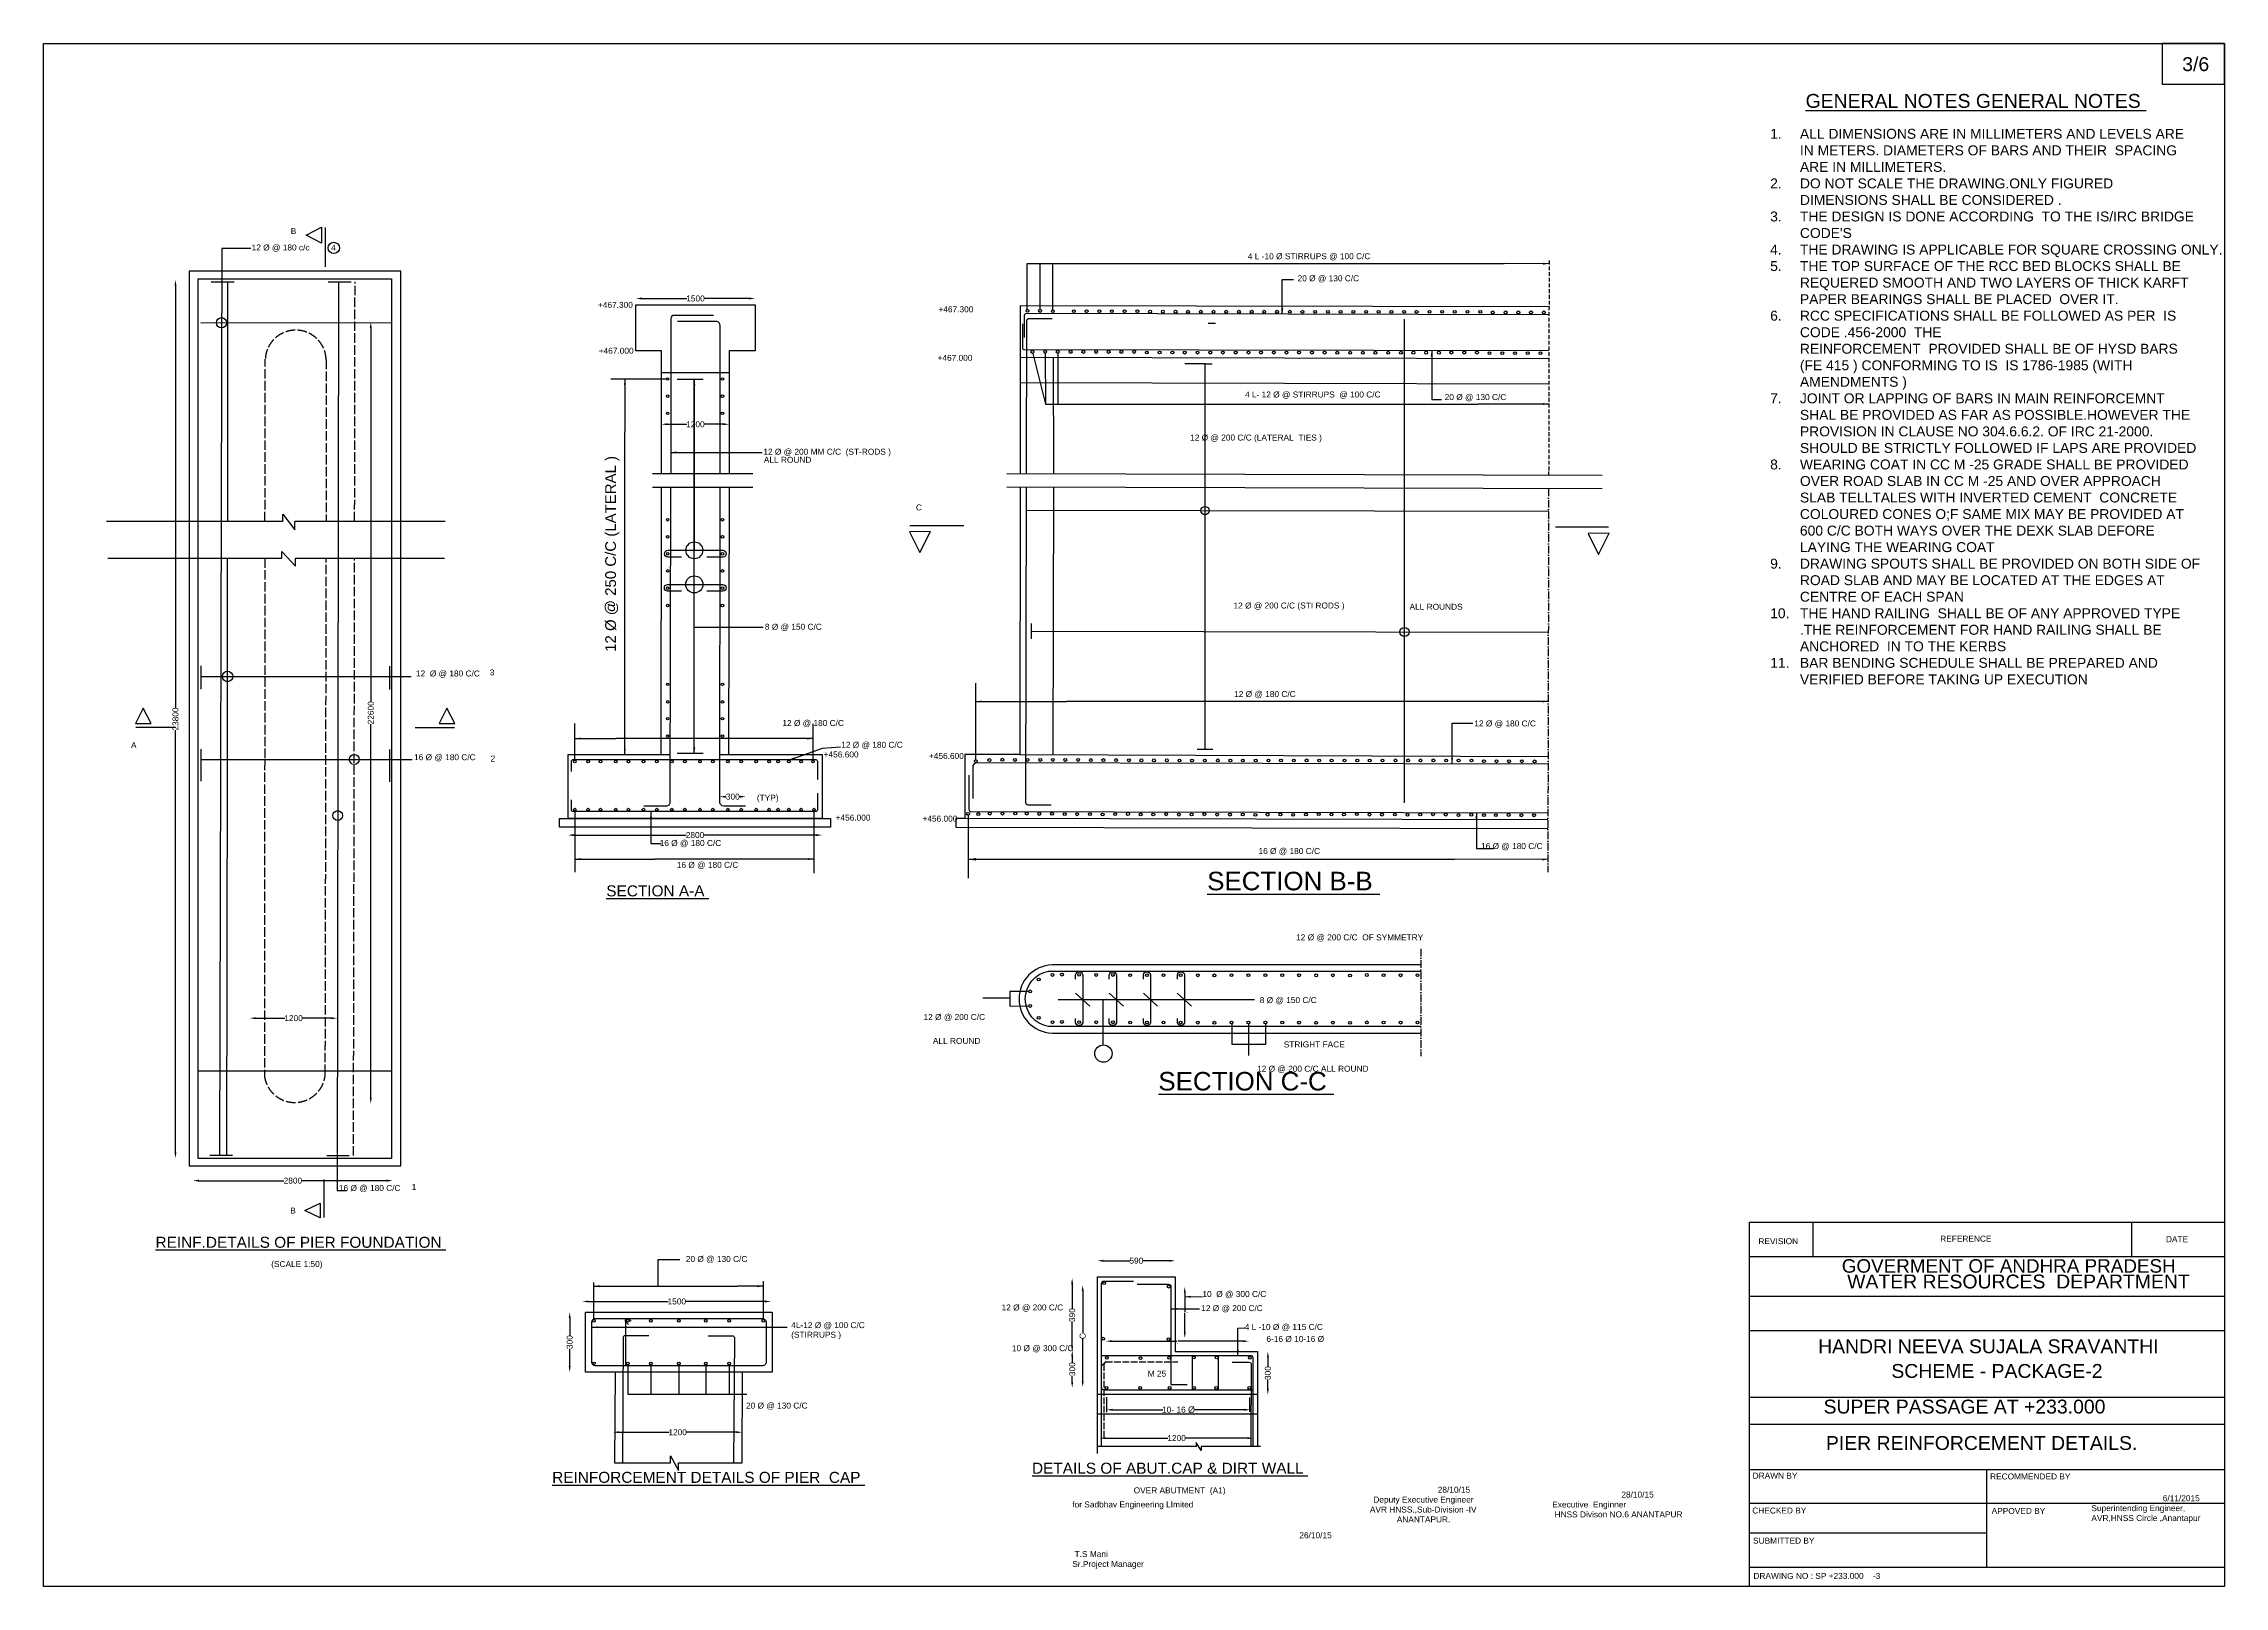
# Model space of a CAD drawing. Header units: millimetres. Extents: x 5124 to 10649457, y 2311 to 35069313.
# Drawn here: x 10621968 to 10649457, y 35049867 to 35069313 of the extents above.
import ezdxf

# ---------------------------------------------------------------- set-up
doc = ezdxf.new("R2010")
doc.units = ezdxf.units.MM
doc.header["$MEASUREMENT"] = 0
doc.linetypes.add('ACAD_ISO02W100', pattern=[15, 12, -3])
doc.linetypes.add('ACAD_ISO10W100', pattern=[18, 12, -3, 0, -3])
for name, color, linetype in [('DIMENSION', 7, 'Continuous'), ('DRAWING', 2, 'Continuous'), ('TEXT', 7, 'Continuous')]:
    doc.layers.add(name, color=color, linetype=linetype)
doc.styles.get("Standard").update_dxf_attribs({"font": 'arial.ttf', "height": 75})
doc.dimstyles.get("Standard").update_dxf_attribs({"dimtxt": 100, "dimasz": 75, "dimexe": 0.18, "dimexo": 0.0625, "dimgap": 0.09, "dimtad": 0, "dimdec": 0, "dimzin": 0, "dimdsep": 46, "dimtxsty": 'Standard', "dimcen": 0.09, "dimse1": 1, "dimse2": 1, "dimadec": 0, "dimazin": 0, "dimtfac": 1, "dimtdec": 0, "dimtofl": 0, "dimtmove": 0, "dimatfit": 3, "dimfxl": 0, "dimtolj": 1, "dimtzin": 0, "dimarcsym": 0})

# ---------------------------------------------------------------- blocks, each defined once
blk = doc.blocks.new('*D4')
at = {"layer": 'Defpoints', "color": 0, "transparency": 16777216}
for p in [(10637400, 35052828), (10637414, 35052828), (10637414, 35052284)]:
    blk.add_point(p, dxfattribs=at)
at = {"layer": 'DIMENSION', "color": 0, "lineweight": -2, "transparency": 16777216}
for p, q in [((10637400, 35052753), (10637400, 35052639)), ((10637400, 35052359), (10637400, 35052473))]:
    blk.add_line(p, q, dxfattribs=at)
at = {"layer": 'DIMENSION', "color": 0, "transparency": 16777216}
for points in [[(10637387, 35052753), (10637412, 35052753), (10637400, 35052828)], [(10637387, 35052359), (10637412, 35052359), (10637400, 35052284)]]:
    blk.add_solid(points, dxfattribs=at)
at = {"layer": 'DIMENSION', "color": 0, "transparency": 16777216, "insert": (10637400, 35052556), "char_height": 75, "attachment_point": 5, "rotation": 90}
blk.add_mtext('\\A1;300', dxfattribs=at)
blk = doc.blocks.new('*D5')
at = {"layer": 'Defpoints', "color": 0, "transparency": 16777216}
for p in [(10635358, 35052948), (10637160, 35052958), (10637160, 35052948)]:
    blk.add_point(p, dxfattribs=at)
at = {"layer": 'DIMENSION', "color": 0, "lineweight": -2, "transparency": 16777216}
for p, q in [((10635433, 35052958), (10636254, 35052958)), ((10637085, 35052958), (10636264, 35052958))]:
    blk.add_line(p, q, dxfattribs=at)
at = {"layer": 'DIMENSION', "color": 0, "transparency": 16777216}
for points in [[(10635433, 35052970), (10635433, 35052945), (10635358, 35052958)], [(10637085, 35052970), (10637085, 35052945), (10637160, 35052958)]]:
    blk.add_solid(points, dxfattribs=at)
at = {"layer": 'DIMENSION', "color": 0, "transparency": 16777216, "insert": (10636259, 35052958), "char_height": 75, "attachment_point": 5}
blk.add_mtext('\\A1;.', dxfattribs=at)
blk = doc.blocks.new('*D6')
at = {"layer": 'Defpoints', "color": 0, "transparency": 16777216}
for p in [(10636231, 35053972), (10635253, 35053770), (10636231, 35053770)]:
    blk.add_point(p, dxfattribs=at)
at = {"layer": 'DIMENSION', "color": 0, "lineweight": -2, "transparency": 16777216}
for p, q in [((10635328, 35053972), (10635659, 35053972)), ((10636156, 35053972), (10635825, 35053972))]:
    blk.add_line(p, q, dxfattribs=at)
at = {"layer": 'DIMENSION', "color": 0, "transparency": 16777216}
for points in [[(10635328, 35053984), (10635328, 35053959), (10635253, 35053972)], [(10636156, 35053984), (10636156, 35053959), (10636231, 35053972)]]:
    blk.add_solid(points, dxfattribs=at)
at = {"layer": 'DIMENSION', "color": 0, "transparency": 16777216, "insert": (10635742, 35053972), "char_height": 75, "attachment_point": 5}
blk.add_mtext('\\A1;590', dxfattribs=at)
blk = doc.blocks.new('*D7')
at = {"layer": 'Defpoints', "color": 0, "transparency": 16777216}
for p in [(10635066, 35053664), (10635092, 35053664), (10635092, 35052378)]:
    blk.add_point(p, dxfattribs=at)
at = {"layer": 'DIMENSION', "color": 0, "lineweight": -2, "transparency": 16777216}
for p, q in [((10635066, 35053589), (10635066, 35053054)), ((10635066, 35052453), (10635066, 35052988))]:
    blk.add_line(p, q, dxfattribs=at)
at = {"layer": 'DIMENSION', "color": 0, "transparency": 16777216}
for points in [[(10635053, 35053589), (10635078, 35053589), (10635066, 35053664)], [(10635053, 35052453), (10635078, 35052453), (10635066, 35052378)]]:
    blk.add_solid(points, dxfattribs=at)
at = {"layer": 'DIMENSION', "color": 0, "transparency": 16777216, "insert": (10635066, 35053021), "char_height": 75, "attachment_point": 5, "rotation": 90}
blk.add_mtext('\\A1;C', dxfattribs=at)
blk = doc.blocks.new('*D8')
at = {"layer": 'Defpoints', "color": 0, "transparency": 16777216}
for p in [(10634941, 35053751), (10634933, 35052823), (10634941, 35052823)]:
    blk.add_point(p, dxfattribs=at)
at = {"layer": 'DIMENSION', "color": 0, "lineweight": -2, "transparency": 16777216}
for p, q in [((10634933, 35053676), (10634933, 35053370)), ((10634933, 35052898), (10634933, 35053204))]:
    blk.add_line(p, q, dxfattribs=at)
at = {"layer": 'DIMENSION', "color": 0, "transparency": 16777216}
for points in [[(10634920, 35053676), (10634945, 35053676), (10634933, 35053751)], [(10634920, 35052898), (10634945, 35052898), (10634933, 35052823)]]:
    blk.add_solid(points, dxfattribs=at)
at = {"layer": 'DIMENSION', "color": 0, "transparency": 16777216, "insert": (10634933, 35053287), "char_height": 75, "attachment_point": 5, "rotation": 90}
blk.add_mtext('\\A1;390', dxfattribs=at)
blk = doc.blocks.new('*D9')
at = {"layer": 'Defpoints', "color": 0, "transparency": 16777216}
for p in [(10634935, 35052840), (10634934, 35052370), (10634935, 35052370)]:
    blk.add_point(p, dxfattribs=at)
at = {"layer": 'DIMENSION', "color": 0, "lineweight": -2, "transparency": 16777216}
for p, q in [((10634934, 35052765), (10634934, 35052688)), ((10634934, 35052445), (10634934, 35052522))]:
    blk.add_line(p, q, dxfattribs=at)
at = {"layer": 'DIMENSION', "color": 0, "transparency": 16777216}
for points in [[(10634921, 35052765), (10634946, 35052765), (10634934, 35052840)], [(10634921, 35052445), (10634946, 35052445), (10634934, 35052370)]]:
    blk.add_solid(points, dxfattribs=at)
at = {"layer": 'DIMENSION', "color": 0, "transparency": 16777216, "insert": (10634934, 35052605), "char_height": 75, "attachment_point": 5, "rotation": 90}
blk.add_mtext('\\A1;300', dxfattribs=at)
blk = doc.blocks.new('*D10')
at = {"layer": 'Defpoints', "color": 0, "transparency": 16777216}
for p in [(10635280, 35051741), (10637218, 35051741), (10637218, 35051736)]:
    blk.add_point(p, dxfattribs=at)
at = {"layer": 'DIMENSION', "color": 0, "lineweight": -2, "transparency": 16777216}
for p, q in [((10635355, 35051736), (10636140, 35051736)), ((10637143, 35051736), (10636357, 35051736))]:
    blk.add_line(p, q, dxfattribs=at)
at = {"layer": 'DIMENSION', "color": 0, "transparency": 16777216}
for points in [[(10635355, 35051748), (10635355, 35051723), (10635280, 35051736)], [(10637143, 35051748), (10637143, 35051723), (10637218, 35051736)]]:
    blk.add_solid(points, dxfattribs=at)
at = {"layer": 'DIMENSION', "color": 0, "transparency": 16777216, "insert": (10636249, 35051736), "char_height": 75, "attachment_point": 5}
blk.add_mtext('\\A1;1200 ', dxfattribs=at)
blk = doc.blocks.new('*D11')
at = {"layer": 'Defpoints', "color": 0, "transparency": 16777216}
for p in [(10635368, 35052127), (10637180, 35052127), (10637180, 35052093)]:
    blk.add_point(p, dxfattribs=at)
at = {"layer": 'DIMENSION', "color": 0, "lineweight": -2, "transparency": 16777216}
for p, q in [((10635443, 35052093), (10636075, 35052093)), ((10637105, 35052093), (10636474, 35052093))]:
    blk.add_line(p, q, dxfattribs=at)
at = {"layer": 'DIMENSION', "color": 0, "transparency": 16777216}
for points in [[(10635443, 35052106), (10635443, 35052081), (10635368, 35052093)], [(10637105, 35052106), (10637105, 35052081), (10637180, 35052093)]]:
    blk.add_solid(points, dxfattribs=at)
at = {"layer": 'DIMENSION', "color": 0, "transparency": 16777216, "insert": (10636274, 35052093), "char_height": 75, "attachment_point": 5}
blk.add_mtext('\\A1;10- 16 {\\H1.08333x;Ø}', dxfattribs=at)
blk = doc.blocks.new('*D12')
at = {"layer": 'Defpoints', "color": 0, "transparency": 16777216}
for p in [(10636352, 35053644), (10636365, 35053644), (10636365, 35052997)]:
    blk.add_point(p, dxfattribs=at)
at = {"layer": 'DIMENSION', "color": 0, "lineweight": -2, "transparency": 16777216}
for p, q in [((10636352, 35053569), (10636352, 35053326)), ((10636352, 35053072), (10636352, 35053315))]:
    blk.add_line(p, q, dxfattribs=at)
at = {"layer": 'DIMENSION', "color": 0, "transparency": 16777216}
for points in [[(10636340, 35053569), (10636365, 35053569), (10636352, 35053644)], [(10636340, 35053072), (10636365, 35053072), (10636352, 35052997)]]:
    blk.add_solid(points, dxfattribs=at)
at = {"layer": 'DIMENSION', "color": 0, "transparency": 16777216, "insert": (10636352, 35053321), "char_height": 75, "attachment_point": 5, "rotation": 90}
blk.add_mtext('\\A1;.', dxfattribs=at)
blk = doc.blocks.new('*D13')
at = {"layer": 'Defpoints', "color": 0, "transparency": 16777216}
for p in [(10628760, 35053487), (10631137, 35053487), (10631137, 35053458)]:
    blk.add_point(p, dxfattribs=at)
at = {"layer": 'DIMENSION', "color": 0, "lineweight": -2, "transparency": 16777216}
for p, q in [((10628835, 35053458), (10629840, 35053458)), ((10631062, 35053458), (10630057, 35053458))]:
    blk.add_line(p, q, dxfattribs=at)
at = {"layer": 'DIMENSION', "color": 0, "transparency": 16777216}
for points in [[(10628835, 35053471), (10628835, 35053446), (10628760, 35053458)], [(10631062, 35053471), (10631062, 35053446), (10631137, 35053458)]]:
    blk.add_solid(points, dxfattribs=at)
at = {"layer": 'DIMENSION', "color": 0, "transparency": 16777216, "insert": (10629949, 35053458), "char_height": 75, "attachment_point": 5}
blk.add_mtext('\\A1;1500', dxfattribs=at)
blk = doc.blocks.new('*D14')
at = {"layer": 'Defpoints', "color": 0, "transparency": 16777216}
for p in [(10628800, 35053324), (10628599, 35052567), (10628800, 35052567)]:
    blk.add_point(p, dxfattribs=at)
at = {"layer": 'DIMENSION', "color": 0, "lineweight": -2, "transparency": 16777216}
for p, q in [((10628599, 35053249), (10628599, 35053028)), ((10628599, 35052642), (10628599, 35052863))]:
    blk.add_line(p, q, dxfattribs=at)
at = {"layer": 'DIMENSION', "color": 0, "transparency": 16777216}
for points in [[(10628587, 35053249), (10628612, 35053249), (10628599, 35053324)], [(10628587, 35052642), (10628612, 35052642), (10628599, 35052567)]]:
    blk.add_solid(points, dxfattribs=at)
at = {"layer": 'DIMENSION', "color": 0, "transparency": 16777216, "insert": (10628599, 35052946), "char_height": 75, "attachment_point": 5, "rotation": 90}
blk.add_mtext('\\A1;300', dxfattribs=at)
blk = doc.blocks.new('*D15')
at = {"layer": 'Defpoints', "color": 0, "transparency": 16777216}
for p in [(10629147, 35051785), (10630774, 35051810), (10630774, 35051800)]:
    blk.add_point(p, dxfattribs=at)
at = {"layer": 'DIMENSION', "color": 0, "lineweight": -2, "transparency": 16777216}
for p, q in [((10629222, 35051810), (10629852, 35051810)), ((10630699, 35051810), (10630069, 35051810))]:
    blk.add_line(p, q, dxfattribs=at)
at = {"layer": 'DIMENSION', "color": 0, "transparency": 16777216}
for points in [[(10629222, 35051823), (10629222, 35051798), (10629147, 35051810)], [(10630699, 35051823), (10630699, 35051798), (10630774, 35051810)]]:
    blk.add_solid(points, dxfattribs=at)
at = {"layer": 'DIMENSION', "color": 0, "transparency": 16777216, "insert": (10629960, 35051810), "char_height": 75, "attachment_point": 5}
blk.add_mtext('\\A1;1200', dxfattribs=at)
blk = doc.blocks.new('*D16')
at = {"layer": 'Defpoints', "color": 0, "transparency": 16777216}
for p in [(10629434, 35066020), (10630936, 35066100), (10630936, 35066020)]:
    blk.add_point(p, dxfattribs=at)
at = {"layer": 'DIMENSION', "color": 0, "lineweight": -2, "transparency": 16777216}
for p, q in [((10629509, 35066100), (10630076, 35066100)), ((10630861, 35066100), (10630293, 35066100))]:
    blk.add_line(p, q, dxfattribs=at)
at = {"layer": 'DIMENSION', "color": 0, "transparency": 16777216}
for points in [[(10629509, 35066113), (10629509, 35066088), (10629434, 35066100)], [(10630861, 35066113), (10630861, 35066088), (10630936, 35066100)]]:
    blk.add_solid(points, dxfattribs=at)
at = {"layer": 'DIMENSION', "color": 0, "transparency": 16777216, "insert": (10630185, 35066100), "char_height": 75, "attachment_point": 5}
blk.add_mtext('\\A1;1500', dxfattribs=at)
blk = doc.blocks.new('*D17')
at = {"layer": 'Defpoints', "color": 0, "transparency": 16777216}
for p in [(10626107, 35065804), (10626092, 35055952), (10626107, 35055952)]:
    blk.add_point(p, dxfattribs=at)
at = {"layer": 'DIMENSION', "color": 0, "lineweight": -2, "transparency": 16777216}
for p, q in [((10626092, 35065729), (10626092, 35061020)), ((10626092, 35056027), (10626092, 35060736))]:
    blk.add_line(p, q, dxfattribs=at)
at = {"layer": 'DIMENSION', "color": 0, "transparency": 16777216}
for points in [[(10626079, 35065729), (10626104, 35065729), (10626092, 35065804)], [(10626079, 35056027), (10626104, 35056027), (10626092, 35055952)]]:
    blk.add_solid(points, dxfattribs=at)
at = {"layer": 'DIMENSION', "color": 0, "transparency": 16777216, "insert": (10626092, 35060878), "char_height": 75, "attachment_point": 5, "rotation": 90}
blk.add_mtext('\\A1;22600', dxfattribs=at)
blk = doc.blocks.new('*D18')
at = {"layer": 'Defpoints', "color": 0, "transparency": 16777216}
for p in [(10624568, 35057039), (10625668, 35057039), (10625668, 35057029)]:
    blk.add_point(p, dxfattribs=at)
at = {"layer": 'DIMENSION', "color": 0, "lineweight": -2, "transparency": 16777216}
for p, q in [((10624643, 35057029), (10625010, 35057029)), ((10625593, 35057029), (10625226, 35057029))]:
    blk.add_line(p, q, dxfattribs=at)
at = {"layer": 'DIMENSION', "color": 0, "transparency": 16777216}
for points in [[(10624643, 35057041), (10624643, 35057016), (10624568, 35057029)], [(10625593, 35057041), (10625593, 35057016), (10625668, 35057029)]]:
    blk.add_solid(points, dxfattribs=at)
at = {"layer": 'DIMENSION', "color": 0, "transparency": 16777216, "insert": (10625118, 35057029), "char_height": 75, "attachment_point": 5}
blk.add_mtext('\\A1;1200', dxfattribs=at)
blk = doc.blocks.new('*D19')
at = {"layer": 'Defpoints', "color": 0, "transparency": 16777216}
for p in [(10623850, 35054950), (10626369, 35054981), (10626369, 35054950)]:
    blk.add_point(p, dxfattribs=at)
at = {"layer": 'DIMENSION', "color": 0, "lineweight": -2, "transparency": 16777216}
for p, q in [((10623925, 35054981), (10624997, 35054981)), ((10626294, 35054981), (10625222, 35054981))]:
    blk.add_line(p, q, dxfattribs=at)
at = {"layer": 'DIMENSION', "color": 0, "transparency": 16777216}
for points in [[(10623925, 35054994), (10623925, 35054969), (10623850, 35054981)], [(10626294, 35054994), (10626294, 35054969), (10626369, 35054981)]]:
    blk.add_solid(points, dxfattribs=at)
at = {"layer": 'DIMENSION', "color": 0, "transparency": 16777216, "insert": (10625110, 35054981), "char_height": 75, "attachment_point": 5}
blk.add_mtext('\\A1;2800', dxfattribs=at)
blk = doc.blocks.new('*D20')
at = {"layer": 'Defpoints', "color": 0, "transparency": 16777216}
for p in [(10623630, 35066335), (10623802, 35066335), (10623723, 35055265)]:
    blk.add_point(p, dxfattribs=at)
at = {"layer": 'DIMENSION', "color": 0, "lineweight": -2, "transparency": 16777216}
for p, q in [((10623630, 35066260), (10623630, 35060942)), ((10623630, 35055340), (10623630, 35060658))]:
    blk.add_line(p, q, dxfattribs=at)
at = {"layer": 'DIMENSION', "color": 0, "transparency": 16777216}
for points in [[(10623617, 35066260), (10623642, 35066260), (10623630, 35066335)], [(10623617, 35055340), (10623642, 35055340), (10623630, 35055265)]]:
    blk.add_solid(points, dxfattribs=at)
at = {"layer": 'DIMENSION', "color": 0, "transparency": 16777216, "insert": (10623630, 35060800), "char_height": 75, "attachment_point": 5, "rotation": 90}
blk.add_mtext('\\A1;23800', dxfattribs=at)
blk = doc.blocks.new('*D21')
at = {"layer": 'Defpoints', "color": 0, "transparency": 16777216}
for p in [(10630490, 35059826), (10630820, 35059826), (10630820, 35059821)]:
    blk.add_point(p, dxfattribs=at)
at = {"layer": 'DIMENSION', "color": 0, "lineweight": -2, "transparency": 16777216}
for p, q in [((10630565, 35059821), (10630572, 35059821)), ((10630745, 35059821), (10630738, 35059821))]:
    blk.add_line(p, q, dxfattribs=at)
at = {"layer": 'DIMENSION', "color": 0, "transparency": 16777216}
for points in [[(10630565, 35059833), (10630565, 35059808), (10630490, 35059821)], [(10630745, 35059833), (10630745, 35059808), (10630820, 35059821)]]:
    blk.add_solid(points, dxfattribs=at)
at = {"layer": 'DIMENSION', "color": 0, "transparency": 16777216, "insert": (10630655, 35059821), "char_height": 75, "attachment_point": 5}
blk.add_mtext('\\A1;300', dxfattribs=at)
blk = doc.blocks.new('*D22')
at = {"layer": 'Defpoints', "color": 0, "transparency": 16777216}
for p in [(10629757, 35064494), (10630611, 35064515), (10630611, 35064494)]:
    blk.add_point(p, dxfattribs=at)
at = {"layer": 'DIMENSION', "color": 0, "lineweight": -2, "transparency": 16777216}
for p, q in [((10629832, 35064515), (10630076, 35064515)), ((10630536, 35064515), (10630293, 35064515))]:
    blk.add_line(p, q, dxfattribs=at)
at = {"layer": 'DIMENSION', "color": 0, "transparency": 16777216}
for points in [[(10629832, 35064528), (10629832, 35064503), (10629757, 35064515)], [(10630536, 35064528), (10630536, 35064503), (10630611, 35064515)]]:
    blk.add_solid(points, dxfattribs=at)
at = {"layer": 'DIMENSION', "color": 0, "transparency": 16777216, "insert": (10630184, 35064515), "char_height": 75, "attachment_point": 5}
blk.add_mtext('\\A1;1200', dxfattribs=at)
blk = doc.blocks.new('*D23')
at = {"layer": 'Defpoints', "color": 0, "transparency": 16777216}
for p in [(10628578, 35059544), (10631781, 35059544), (10631781, 35059337)]:
    blk.add_point(p, dxfattribs=at)
at = {"layer": 'DIMENSION', "color": 0, "lineweight": -2, "transparency": 16777216}
for p, q in [((10628653, 35059337), (10630067, 35059337)), ((10631706, 35059337), (10630292, 35059337))]:
    blk.add_line(p, q, dxfattribs=at)
at = {"layer": 'DIMENSION', "color": 0, "transparency": 16777216}
for points in [[(10628653, 35059349), (10628653, 35059324), (10628578, 35059337)], [(10631706, 35059349), (10631706, 35059324), (10631781, 35059337)]]:
    blk.add_solid(points, dxfattribs=at)
at = {"layer": 'DIMENSION', "color": 0, "transparency": 16777216, "insert": (10630179, 35059337), "char_height": 75, "attachment_point": 5}
blk.add_mtext('\\A1;2800', dxfattribs=at)

msp = doc.modelspace()

# ---------------------------------------------------------------- linework, layer by layer
at = {"layer": 'DIMENSION', "color": 0}
for points in [[(10649457.4, 35069312.8), (10648674.6, 35069312.8), (10648674.6, 35068801.7), (10649457.4, 35068801.7)], [(10628469.2, 35059544.4), (10631886.6, 35059544.4), (10631886.6, 35059436.4), (10628469.2, 35059436.4)], [(10649457.4, 35049867.3), (10643471.7, 35049867.3), (10643471.7, 35054456.7), (10649457.4, 35054456.7)]]:
    msp.add_lwpolyline(points, close=True, dxfattribs=at)
for points in [[(10625278, 35066899.2), (10625471.6, 35066997.3), (10625471.6, 35066796.6), (10625278, 35066899.2)], [(10625516.2, 35066996.2), (10625516.2, 35066500)], [(10624983, 35063291.3), (10624983, 35063379.8), (10625133.8, 35063184.8), (10625133.8, 35063291.3)], [(10624971.4, 35062826.3), (10624971.4, 35062912), (10625142.3, 35062725.1), (10625142.3, 35062826.3)], [(10644273, 35054021.1), (10644273, 35054456.7)], [(10648289.6, 35054021.1), (10648289.6, 35054456.7)], [(10649457.4, 35054021.1), (10643471.7, 35054021.1)], [(10643471.7, 35053526.6), (10649457.4, 35053526.6)], [(10643471.7, 35053093.4), (10649457.4, 35053093.4)], [(10643471.7, 35052254.1), (10649457.4, 35052254.1)], [(10643471.7, 35051913.5), (10649457.4, 35051913.5)], [(10643471.7, 35051339.2), (10649457.4, 35051339.2)], [(10646464.6, 35050110.4), (10646464.6, 35051339.2)], [(10643471.7, 35050917.1), (10649457.4, 35050917.1)], [(10646464.6, 35050537.4), (10643471.7, 35050537.4)], [(10643471.7, 35050110.4), (10649457.4, 35050110.4)]]:
    msp.add_lwpolyline(points, dxfattribs=at)
for centre, radius in [((10625625.4, 35066737.6), 71.3), ((10624210.3, 35065794.6), 64.4), ((10624286.9, 35061336.2), 66), ((10625883.2, 35060289.9), 62), ((10625674.8, 35059583.6), 61.5)]:
    msp.add_circle(centre, radius, dxfattribs=at)
at = {"layer": 'DRAWING', "color": 0}
for points in [[(10621967.6, 35069312.8), (10649457.4, 35069312.8), (10649457.4, 35049867.3), (10621967.6, 35049867.3)], [(10623802.2, 35055166.4), (10626470.3, 35055166.4), (10626470.3, 35066445.2), (10623802.2, 35066445.2)], [(10623917.2, 35066349.6), (10626352.2, 35066349.6), (10626352.2, 35055261.6), (10623917.2, 35055261.6)], [(10628799.5, 35053324.1), (10631152.4, 35053324.1), (10631152.4, 35052567), (10628799.5, 35052567)]]:
    msp.add_lwpolyline(points, close=True, dxfattribs=at)
for points in [[(10624581, 35066729.1), (10624212.4, 35066729.1), (10624186.7, 35055301)], [(10624079.7, 35066309.8), (10624370.5, 35066309.8)], [(10624290.9, 35063291.3), (10624290.9, 35066309.8)], [(10625553.4, 35066308.9), (10625845.9, 35066308.9)], [(10625685.1, 35066308.9), (10625667.5, 35054858), (10625787.6, 35054858)], [(10634364.9, 35065962.1), (10634364.9, 35066539.5), (10640380.5, 35066539.5)], [(10634528.8, 35065961.7), (10634528.8, 35066539.5)], [(10634690.1, 35065959.8), (10634690.1, 35066539.5)], [(10629757.3, 35063893.2), (10629757.3, 35065441.5), (10629433.8, 35065441.5), (10629433.8, 35066020), (10630935.5, 35066020), (10630935.5, 35065441.1), (10630610.9, 35065441.1), (10630610.9, 35063893.2)], [(10640943.9, 35065993.7), (10634279.1, 35066009), (10634276.8, 35063892.7)], [(10623950.6, 35065794.4), (10626352.2, 35065796.9)], [(10636648.6, 35065790.1), (10636740.1, 35065790.1)], [(10639120.5, 35059744.2), (10639124.4, 35065841.2)], [(10634278.4, 35065359.6), (10640942.6, 35065345.6)], [(10634437.1, 35065408.9), (10634595.6, 35064769.9), (10640052, 35064769.9)], [(10634592.5, 35065408.2), (10634595.6, 35064769.9)], [(10634701.3, 35063891.6), (10634698.3, 35065358.7)], [(10634750.5, 35065408.2), (10634750.5, 35064769.9)], [(10636607.6, 35060421.3), (10636607.6, 35065275.6), (10636354.3, 35065275.6)], [(10636607.6, 35065275.6), (10636699, 35065275.6)], [(10629817.8, 35065085.1), (10629115.8, 35065085.1)], [(10629757.3, 35065166.7), (10630610.9, 35065166.7)], [(10629954.6, 35065082.4), (10630282.7, 35065082.4)], [(10630170.2, 35060368.2), (10630170.2, 35065082.2)], [(10634278, 35065039.8), (10640941.9, 35065025.8)], [(10629641, 35063893.2), (10630909.5, 35063893.2)], [(10634109.1, 35063893.1), (10641612.6, 35063874.4)], [(10629641, 35063721.4), (10630909.5, 35063721.4)], [(10629752.4, 35060352.3), (10629756.4, 35063724.5)], [(10630606.4, 35060352.3), (10630611.9, 35063721.9)], [(10634276.6, 35063721.8), (10634272.9, 35060350.8), (10633581.4, 35060350.8), (10633581.4, 35059545.2), (10633468, 35059545.2), (10633468, 35059437), (10640930.2, 35059421.4)], [(10641614.2, 35063702.5), (10634110.6, 35063722.2)], [(10634692, 35060349.4), (10634700.9, 35063720.7)], [(10624983, 35063291.3), (10622760, 35063291.3)], [(10627029, 35063291.3), (10625133.8, 35063291.3)], [(10634356.3, 35063431.5), (10640938.5, 35063417.8)], [(10632883.1, 35063160), (10633014.3, 35062897.6), (10633147.8, 35063163.9), (10632883.1, 35063160)], [(10633565.4, 35063234.4), (10632888.8, 35063234.4)], [(10641023.8, 35063220.6), (10641695.2, 35063220.6)], [(10641435.8, 35063137.8), (10641567, 35062875.4), (10641700.4, 35063141.8), (10641435.8, 35063137.8)], [(10622779.1, 35062826.3), (10624971.4, 35062826.3)], [(10624275.8, 35055303.5), (10624286.9, 35060289.9), (10624286.9, 35062828.9)], [(10625142.3, 35062826.3), (10627022.6, 35062826.3)], [(10630170.2, 35061956.7), (10631039.7, 35061956.7)], [(10634417.8, 35062002.7), (10634417.8, 35061811.1)], [(10634417.8, 35061906.9), (10640935.3, 35061893.3)], [(10623948.5, 35061470), (10623948.5, 35061177.5)], [(10623948.5, 35061336.2), (10626328.4, 35061336.2)], [(10626327.3, 35061464.5), (10626327.3, 35061171)], [(10626328.4, 35061336.2), (10626602.2, 35061336.2)], [(10633719.3, 35060285.4), (10633719.3, 35061250.8)], [(10623222.3, 35060938), (10623126, 35060744.5), (10623323.8, 35060744.5), (10623222.3, 35060938)], [(10627048.6, 35060935.5), (10626952.4, 35060742), (10627150.2, 35060742), (10627048.6, 35060935.5)], [(10623131.6, 35060697.3), (10623629.7, 35060697.3)], [(10626652.5, 35060691.1), (10627146.1, 35060691.1)], [(10628662.6, 35060281.3), (10628662.6, 35060745.1)], [(10631666.6, 35060281.3), (10631666.6, 35060737.3)], [(10623949.4, 35060420.2), (10623949.4, 35060015.3)], [(10623949.4, 35060289.9), (10626329.1, 35060289.9)], [(10626327.7, 35060416.4), (10626327.7, 35060008)], [(10626329.1, 35060289.9), (10626611.5, 35060289.9)], [(10630491.1, 35060352.3), (10631780.6, 35060352.3), (10631780.6, 35059544.4), (10628578.4, 35059544.4), (10628578.4, 35060352.3), (10629866.4, 35060352.3)], [(10629954.4, 35060368.2), (10630280.6, 35060368.2)], [(10634272.9, 35060350.8), (10640932.1, 35060328.7)], [(10636510.3, 35060421.3), (10636704.8, 35060421.3)], [(10628662.6, 35059642.1), (10628662.6, 35058868.9)], [(10631678.3, 35059642.1), (10631678.3, 35058857.2)], [(10640930.4, 35059529), (10633581.4, 35059545.2)], [(10633621.2, 35059585.6), (10633621.2, 35058794.2)], [(10634147.7, 35057280.1), (10633807.7, 35057280.1)], [(10634385.5, 35057366.9), (10634147.7, 35057366.9), (10634147.7, 35057180.5), (10634385.5, 35057183.1)], [(10634755.8, 35057262.9), (10637229.7, 35057262.9)], [(10634975.4, 35057343.7), (10635155.5, 35057178.6)], [(10635321.7, 35057262.9), (10635321.7, 35056692.3)], [(10635400, 35057343.7), (10635580.1, 35057178.6)], [(10635830.4, 35057345.4), (10636010.5, 35057180.4)], [(10636258.6, 35057345.4), (10636438.8, 35057180.4)], [(10636944.7, 35056957.5), (10636944.7, 35056702.9), (10637372.6, 35056702.9), (10637372.6, 35056955.9)], [(10637154.2, 35056955.9), (10637154.2, 35056558.6)], [(10623917.2, 35056364.6), (10626352.2, 35056364.6)], [(10624064.6, 35055303.5), (10624349, 35055303.5)], [(10625537.6, 35055299.1), (10625821.2, 35055299.1)], [(10625499.9, 35054997), (10625499.9, 35054517.2)], [(10625452.8, 35054698.9), (10625452.8, 35054514.4), (10625261.6, 35054603.8), (10625452.8, 35054698.9)], [(10629712.3, 35053650.4), (10629712.3, 35053987.9), (10629985.5, 35053987.9)], [(10628901.4, 35053229.5), (10628901.4, 35053697.3)], [(10631040.1, 35053231.6), (10631040.1, 35053713.8)], [(10635251.4, 35051543.1), (10635253.3, 35053769.7)], [(10635253.3, 35053769.7), (10636231.2, 35053769.7), (10636231.2, 35052828.6), (10637270, 35052828.6), (10637270, 35051628.2)], [(10629301.9, 35053245.3), (10629301.9, 35052646.1)], [(10629172.7, 35052567), (10629165.5, 35051425.6)], [(10629332.7, 35052658.3), (10629332.7, 35052290.4), (10630831.8, 35052290.4)], [(10629621.5, 35052658.3), (10629621.5, 35052290.4)], [(10629975.8, 35052658.3), (10629975.8, 35052290.4)], [(10630313.4, 35052658.3), (10630313.4, 35052290.4)], [(10630609, 35052658.3), (10630609, 35052290.4)], [(10630772, 35051426), (10630777.2, 35052567)], [(10635303.7, 35052651.3), (10635342.8, 35052686.4)], [(10636445.8, 35052775.2), (10636445.8, 35052346.6)], [(10636777.3, 35052346.6), (10636777.3, 35052775.2)], [(10635252.1, 35052291.9), (10637270, 35052291.9)], [(10635251.9, 35052040.3), (10637270, 35052040.3)], [(10635365.5, 35052250.8), (10635365.5, 35052065.2)], [(10637168.3, 35052249.8), (10637168.3, 35052066.7)], [(10629165.5, 35051425.6), (10629870.8, 35051425.6), (10629870.8, 35051512.7), (10629971.3, 35051329.7), (10629971.3, 35051425.6), (10630772, 35051426)], [(10637305.8, 35051629.5), (10636557.6, 35051629.5), (10636557.6, 35051580.5), (10636494.8, 35051681.3), (10636494.8, 35051631.3), (10635248.2, 35051631.3)]]:
    msp.add_lwpolyline(points, dxfattribs=at)
at = {"layer": 'DRAWING', "color": 0, "linetype": 'ACAD_ISO10W100', "ltscale": 4}
msp.add_lwpolyline([(10640945.1, 35066577.4), (10640939.5, 35063876)], dxfattribs=at)
at = {"layer": 'DRAWING', "color": 0, "linetype": 'ACAD_ISO02W100', "ltscale": 10}
for points in [[(10625888.2, 35063291.3), (10625893.1, 35066309.3)], [(10625873.4, 35055296.6), (10625888.2, 35062826.3)]]:
    msp.add_lwpolyline(points, dxfattribs=at)
at = {"layer": 'DRAWING', "color": 0}
for points in [[(10630412.5, 35065887.6), (10629916.3, 35065887.6, 0.3985731), (10629873.7, 35065847.2), (10629873.7, 35063893.2)], [(10630495.4, 35063893.2), (10630495.4, 35065760.5, 0.3476733), (10630454.6, 35065812.1), (10629957.6, 35065812.1)], [(10634308.1, 35065781.8), (10634308.1, 35065475.2, 0.4441389), (10634328.7, 35065456.6), (10640942.8, 35065442.7)], [(10640943.7, 35065895.1), (10634358.2, 35065910.8, 0.4226558), (10634329.1, 35065881.1), (10634329.1, 35065607.2)], [(10634357, 35063892.5), (10634359.9, 35065816.2, -0.4557132), (10634396.1, 35065847.6), (10634679.6, 35065847.6)], [(10629533.2, 35059705.8), (10629818.8, 35059705.8, 0.4264268), (10629865.3, 35059754.3), (10629872.9, 35063723.4)], [(10630817.2, 35059702.8), (10630541.1, 35059702.8, -0.3908899), (10630490.2, 35059749.7), (10630495.7, 35063722.4)], [(10634667.6, 35059715.5), (10634379.3, 35059715.5, -0.4139683), (10634350.8, 35059743.9), (10634356.8, 35063721.6)], [(10630010, 35062840.8), (10629836.4, 35062840.8, -1), (10629836.4, 35062926), (10630535.8, 35062926, -0.825287), (10630535.8, 35062840.3), (10630327.1, 35062840.3)], [(10630009.9, 35062412.7), (10629834, 35062412.7, -1), (10629834, 35062496.4), (10630528.9, 35062496.4, -1), (10630528.9, 35062410.1), (10630327.3, 35062410.1)], [(10628620.3, 35060139.5), (10628620.3, 35060268.9, -0.4142136), (10628640.3, 35060288.9), (10631702.1, 35060288.9, -0.4142136), (10631722.1, 35060268.9), (10631722.1, 35060038)], [(10640931.9, 35060232.4), (10633731.7, 35060247.7, 0.3366587), (10633679.9, 35060208.5), (10633679.9, 35059798.1)], [(10633631.9, 35060091.2), (10633631.9, 35059659.6, 0.3601068), (10633652.6, 35059634.6), (10640930.6, 35059619.4)], [(10631722.1, 35059867.1), (10631722.1, 35059652.5, -0.4142136), (10631702.1, 35059632.5), (10628640.3, 35059632.5, -0.4142136), (10628620.3, 35059652.5), (10628620.3, 35059781.8)], [(10639327.8, 35057699.9), (10634679.1, 35057699.9, 0.9698696), (10634679.1, 35056842.2), (10639327.8, 35056842.2)], [(10639327.8, 35056922.7), (10634635.3, 35056922.7, -0.8393808), (10634635.3, 35057620.9), (10639327.8, 35057620.9)], [(10634976.4, 35057521.8), (10634976.4, 35057576.6, -0.8481441), (10635065.5, 35057576.6), (10635065.5, 35056970.4, -0.7949578), (10634976.6, 35056970.4), (10634976.6, 35057023.4)], [(10635401, 35057521.8), (10635401, 35057576.6, -0.8481441), (10635490.1, 35057576.6), (10635490.1, 35056970.4, -0.7949578), (10635401.2, 35056970.4), (10635401.2, 35057023.4)], [(10635831.4, 35057521.8), (10635831.4, 35057576.6, -0.8481441), (10635920.4, 35057576.6), (10635920.4, 35056970.4, -0.7949578), (10635831.6, 35056970.4), (10635831.6, 35057023.4)], [(10636259.7, 35057521.8), (10636259.7, 35057576.6, -0.8481441), (10636348.7, 35057576.6), (10636348.7, 35056970.4, -0.7949578), (10636259.8, 35056970.4), (10636259.8, 35057023.4)], [(10635303.7, 35051631.3), (10635303.7, 35053688.3, -0.3854702), (10635328.8, 35053716), (10635705.9, 35053716)], [(10635753.5, 35053675.5), (10636149.2, 35053675.5, -0.3812087), (10636177.9, 35053649.8), (10636177.9, 35052409.9), (10636383.3, 35052409.9)], [(10629342.2, 35053169.6), (10629311, 35053198.3, -1.0216367), (10629347.1, 35053235.9), (10629376.1, 35053208.7)], [(10629594.9, 35053025.8), (10629296.2, 35053025.8, 0.4291137), (10629271.8, 35053000.1), (10629264.3, 35051425.6)], [(10630345, 35053025.3), (10630649.7, 35053025.3, -0.3878561), (10630674.6, 35053002.6), (10630665.3, 35051425.9)], [(10637213.2, 35051629.5), (10637213.2, 35052752.5, 0.386949), (10637192.5, 35052775.2), (10635303.7, 35052775.2)], [(10636951.6, 35052694.6), (10637164.6, 35052694.6, -0.3849814), (10637188.6, 35052672.8), (10637183.6, 35051629.5)], [(10635303.7, 35052368.9, 0.4672392), (10635330.2, 35052346.6), (10637213.2, 35052346.6)]]:
    msp.add_lwpolyline(points, format="xyb", dxfattribs=at)
at = {"layer": 'DRAWING', "color": 0, "linetype": 'ACAD_ISO02W100', "ltscale": 10}
for points in [[(10624758, 35063291.3), (10624762.1, 35065333.6, -0.9662461), (10625529.2, 35065328.3), (10625529.2, 35063291.3)], [(10624756.8, 35062826.3), (10624749.9, 35056304.6, 0.9045905), (10625518.2, 35056323.7), (10625530.7, 35062826.3)]]:
    msp.add_lwpolyline(points, format="xyb", dxfattribs=at)
at = {"layer": 'DRAWING', "color": 0, "linetype": 'ACAD_ISO10W100', "ltscale": 8}
for points in [[(10640939.1, 35063704.3), (10640929, 35058868.9)], [(10639327.8, 35057904.4), (10639327.8, 35056551.9)]]:
    msp.add_lwpolyline(points, dxfattribs=at)
at = {"layer": 'DRAWING', "color": 0}
msp.add_lwpolyline([(10628927.3, 35053245.3), (10631025.3, 35053245.3, -0.4142136), (10631075.3, 35053195.3), (10631075.3, 35052696.1, -0.4142136), (10631025.3, 35052646.1), (10628927.3, 35052646.1, -0.4142136), (10628877.3, 35052696.1), (10628877.3, 35053195.3, -0.4142136)], format="xyb", close=True, dxfattribs=at)
at = {"layer": 'DRAWING', "color": 0, "linetype": 'ACAD_ISO02W100', "ltscale": 7}
msp.add_lwpolyline([(10635336.8, 35051742.2), (10635336.8, 35052668.2, -0.3284208), (10635358.3, 35052697.4), (10636264.4, 35052697.4)], format="xyb", dxfattribs=at)
at = {"layer": 'DRAWING', "color": 0}
for centre, radius in [((10634370.4, 35065944.9), 18.1), ((10634528.8, 35065943.6), 18.1), ((10634690.1, 35065941.7), 18.1), ((10634954.2, 35065940.8), 18.1), ((10635115.7, 35065940.8), 18.1), ((10635276.5, 35065940.8), 18.1), ((10635433.2, 35065940.8), 18.1), ((10635594.7, 35065940.8), 18.1), ((10635755.5, 35065940.8), 18.1), ((10635914.7, 35065934.2), 18.1), ((10636076.2, 35065934.2), 18.1), ((10636237, 35065934.2), 18.1), ((10636392.7, 35065933.3), 18.1), ((10636554.2, 35065933.3), 18.1), ((10636715, 35065933.3), 18.1), ((10636873.9, 35065933.3), 18.1), ((10637035.4, 35065933.3), 18.1), ((10637196.2, 35065933.3), 18.1), ((10637354, 35065933.3), 18.1), ((10637515.5, 35065933.3), 18.1), ((10637676.3, 35065933.3), 18.1), ((10637834.6, 35065932.8), 18.1), ((10637996.1, 35065932.8), 18.1), ((10638156.9, 35065932.8), 18.1), ((10638316.4, 35065931.7), 18.1), ((10638477.9, 35065931.7), 18.1), ((10638638.7, 35065931.7), 18.1), ((10638795.9, 35065931.4), 18.1), ((10638957.4, 35065931.4), 18.1), ((10639118.2, 35065931.4), 18.1), ((10639275.6, 35065931.8), 18.1), ((10639437.1, 35065931.8), 18.1), ((10639597.9, 35065931.8), 18.1), ((10639755, 35065932.9), 18.1), ((10639916.5, 35065932.9), 18.1), ((10640077.3, 35065932.9), 18.1), ((10640234.8, 35065925.1), 18.1), ((10640396.3, 35065925.1), 18.1), ((10640557.1, 35065925.1), 18.1), ((10640716.8, 35065925.4), 18.1), ((10640878.3, 35065925.4), 18.1), ((10634431.9, 35065426.2), 18.1), ((10634592.5, 35065426.2), 18.1), ((10634750.5, 35065426.2), 18.1), ((10634913.1, 35065426.2), 18.1), ((10635074.6, 35065426.2), 18.1), ((10635235.4, 35065426.2), 18.1), ((10635392.2, 35065426.2), 18.1), ((10635553.7, 35065426.2), 18.1), ((10635714.5, 35065426.2), 18.1), ((10635873.7, 35065419.7), 18.1), ((10636035.2, 35065419.7), 18.1), ((10636195.9, 35065419.7), 18.1), ((10636351.6, 35065418.7), 18.1), ((10636513.1, 35065418.7), 18.1), ((10636673.9, 35065418.7), 18.1), ((10636832.8, 35065418.7), 18.1), ((10636994.3, 35065418.7), 18.1), ((10637155.1, 35065418.7), 18.1), ((10637312.9, 35065418.7), 18.1), ((10637474.4, 35065418.7), 18.1), ((10637635.2, 35065418.7), 18.1), ((10637793.6, 35065418.2), 18.1), ((10637955.1, 35065418.2), 18.1), ((10638115.8, 35065418.2), 18.1), ((10638275.3, 35065417.1), 18.1), ((10638436.8, 35065417.1), 18.1), ((10638597.6, 35065417.1), 18.1), ((10638754.9, 35065416.9), 18.1), ((10638916.4, 35065416.9), 18.1), ((10639077.1, 35065416.9), 18.1), ((10639234.5, 35065417.3), 18.1), ((10639396, 35065417.3), 18.1), ((10639556.8, 35065417.3), 18.1), ((10639713.9, 35065418.4), 18.1), ((10639875.4, 35065418.4), 18.1), ((10640036.2, 35065418.4), 18.1), ((10640193.7, 35065410.6), 18.1), ((10640355.2, 35065410.6), 18.1), ((10640516, 35065410.6), 18.1), ((10640675.7, 35065410.8), 18.1), ((10640837.2, 35065410.8), 18.1), ((10629834.1, 35065085.1), 16.2), ((10630525, 35065085.1), 16.2), ((10629834.1, 35064869), 16.2), ((10629834.1, 35064653.4), 16.2), ((10630525, 35064869), 16.2), ((10630525, 35064653.4), 16.2), ((10629834.1, 35063311.8), 16.2), ((10630525, 35063311.8), 16.2), ((10636607.6, 35063426.8), 53.1), ((10629834.1, 35063096.8), 16.2), ((10630170.2, 35062926), 106.7), ((10630525, 35063096.8), 16.2), ((10629834.1, 35062881.1), 16.2), ((10630525, 35062881.1), 16.2), ((10629834.1, 35062666.2), 16.2), ((10629834.1, 35062449.9), 16.2), ((10630170.2, 35062496.4), 108), ((10630525, 35062666.2), 16.2), ((10630525, 35062449.9), 16.2), ((10629834.1, 35062231.3), 16.2), ((10630525, 35062231.3), 16.2), ((10639121.9, 35061897.1), 58), ((10629834.1, 35061237), 16.2), ((10630525, 35061237), 16.2), ((10629834.1, 35061015.4), 16.2), ((10629834.1, 35060804.1), 16.2), ((10630525, 35061015.4), 16.2), ((10630525, 35060804.1), 16.2), ((10629834.1, 35060584.8), 16.2), ((10630525, 35060584.8), 16.2), ((10628662.6, 35060265.1), 16.2), ((10628832, 35060265.1), 16.2), ((10628986.9, 35060265.1), 16.2), ((10629179.3, 35060265.1), 16.2), ((10629339.1, 35060265.1), 16.2), ((10629529, 35060265.1), 16.2), ((10629698.1, 35060265.1), 16.2), ((10629886.5, 35060265.1), 16.2), ((10630050.5, 35060265.1), 16.2), ((10630242.3, 35060265.1), 16.2), ((10630404.3, 35060265.1), 16.2), ((10630593.8, 35060265.1), 16.2), ((10630762.1, 35060265.1), 16.2), ((10630951, 35060265.1), 16.2), ((10631112.6, 35060265.1), 16.2), ((10631225.7, 35060265.1), 16.2), ((10631361.4, 35060265.1), 16.2), ((10631515.7, 35060265.1), 16.2), ((10631666.6, 35060265.1), 16.2), ((10633719.3, 35060267.3), 18.1), ((10633889.1, 35060282.8), 18.1), ((10634054, 35060286.7), 18.1), ((10634211.4, 35060284.2), 18.1), ((10634369.3, 35060284.2), 18.1), ((10634530.8, 35060284.2), 18.1), ((10634688.7, 35060283.6), 18.1), ((10634846.6, 35060283.6), 18.1), ((10635008.1, 35060283.6), 18.1), ((10635169, 35060282.2), 18.1), ((10635326.8, 35060282.2), 18.1), ((10635488.3, 35060282.2), 18.1), ((10635648.3, 35060279.6), 18.1), ((10635806.2, 35060279), 18.1), ((10635964.1, 35060279), 18.1), ((10636125.6, 35060279), 18.1), ((10636286.5, 35060277.6), 18.1), ((10636444.4, 35060277.6), 18.1), ((10636605.9, 35060277.6), 18.1), ((10636769.2, 35060278.2), 18.1), ((10636927.2, 35060277.6), 18.1), ((10637085, 35060277.6), 18.1), ((10637246.5, 35060277.6), 18.1), ((10637407.5, 35060276.2), 18.1), ((10637565.3, 35060276.2), 18.1), ((10637726.8, 35060276.2), 18.1), ((10637888.3, 35060278.2), 18.1), ((10638046.2, 35060277.6), 18.1), ((10638204.1, 35060277.6), 18.1), ((10638365.6, 35060277.6), 18.1), ((10638526.5, 35060276.2), 18.1), ((10638684.3, 35060276.2), 18.1), ((10638845.8, 35060276.2), 18.1), ((10639008.9, 35060278.7), 18.1), ((10639166.9, 35060278.1), 18.1), ((10639324.7, 35060278.1), 18.1), ((10639486.2, 35060278.1), 18.1), ((10639647.2, 35060276.7), 18.1), ((10639805, 35060276.7), 18.1), ((10639966.5, 35060276.7), 18.1), ((10640124.4, 35060268.1), 18.1), ((10640282.4, 35060267.5), 18.1), ((10640440.2, 35060267.5), 18.1), ((10640601.7, 35060267.5), 18.1), ((10640762.7, 35060266.1), 18.1), ((10628662.6, 35059658.3), 16.2), ((10628832, 35059658.3), 16.2), ((10628986.9, 35059658.3), 16.2), ((10629179.3, 35059658.3), 16.2), ((10629339.1, 35059658.3), 16.2), ((10629529, 35059658.3), 16.2), ((10629698.1, 35059658.3), 16.2), ((10629886.5, 35059658.3), 16.2), ((10630050.5, 35059658.3), 16.2), ((10630242.3, 35059658.3), 16.2), ((10630404.3, 35059658.3), 16.2), ((10630593.8, 35059658.3), 16.2), ((10630762.1, 35059658.3), 16.2), ((10630951, 35059658.3), 16.2), ((10631112.6, 35059658.3), 16.2), ((10631225.7, 35059658.3), 16.2), ((10631361.4, 35059658.3), 16.2), ((10631515.7, 35059658.3), 16.2), ((10631678.3, 35059658.3), 16.2), ((10633621.2, 35059603.7), 18.1), ((10633749.3, 35059602), 18.1), ((10633893.7, 35059607.1), 18.1), ((10634055.2, 35059607.1), 18.1), ((10634216.4, 35059609.6), 18.1), ((10634360.1, 35059608.1), 18.1), ((10634517.9, 35059603.2), 18.1), ((10634679.1, 35059605.7), 18.1), ((10634839.1, 35059601.3), 18.1), ((10634996.3, 35059598.8), 18.1), ((10635157.5, 35059601.3), 18.1), ((10635317.5, 35059596.9), 18.1), ((10635475.6, 35059600), 18.1), ((10635636.8, 35059602.5), 18.1), ((10635796.8, 35059598.1), 18.1), ((10635956.1, 35059597), 18.1), ((10636117.3, 35059599.5), 18.1), ((10636277.3, 35059595.1), 18.1), ((10636439, 35059596.4), 18.1), ((10636600.1, 35059598.9), 18.1), ((10636760.2, 35059594.5), 18.1), ((10636921.9, 35059594.6), 18.1), ((10637083.1, 35059597.1), 18.1), ((10637243.1, 35059592.7), 18.1), ((10637397, 35059594.5), 18.1), ((10637558.2, 35059597.1), 18.1), ((10637718.2, 35059592.7), 18.1), ((10637880.2, 35059597.7), 18.1), ((10638041.4, 35059600.2), 18.1), ((10638201.4, 35059595.8), 18.1), ((10638359.6, 35059597.2), 18.1), ((10638520.7, 35059599.8), 18.1), ((10638680.7, 35059595.3), 18.1), ((10638839.4, 35059595.5), 18.1), ((10639000.6, 35059598), 18.1), ((10639160.6, 35059593.6), 18.1), ((10639321.4, 35059596.4), 18.1), ((10639482.5, 35059598.9), 18.1), ((10639642.5, 35059594.5), 18.1), ((10639802.5, 35059589.6), 18.1), ((10639963.7, 35059592.1), 18.1), ((10640123.7, 35059587.7), 18.1), ((10640274.2, 35059588.7), 18.1), ((10640435.3, 35059591.2), 18.1), ((10640595.3, 35059586.8), 18.1), ((10640755.7, 35059586.1), 18.1), ((10634511.8, 35057517.4), 17.9), ((10634686, 35057573.8), 17.9), ((10634804.4, 35057578.2), 17.9), ((10635022.1, 35057574.9), 17.9), ((10635235.5, 35057573.8), 17.9), ((10635447.3, 35057573.8), 17.9), ((10635663.5, 35057571.7), 17.9), ((10635875.3, 35057571.7), 17.9), ((10636085, 35057570.6), 17.9), ((10636300.4, 35057570.3), 17.9), ((10636517.9, 35057570), 17.9), ((10636726.1, 35057568.5), 17.9), ((10636940.6, 35057571.8), 17.9), ((10637154.2, 35057570.6), 17.9), ((10637368.3, 35057570.6), 17.9), ((10637581.3, 35057570.8), 17.9), ((10637793.3, 35057570), 17.9), ((10638008.6, 35057569.2), 17.9), ((10638219.5, 35057570), 17.9), ((10638435.6, 35057566.8), 17.9), ((10638646.8, 35057573.3), 17.9), ((10638859.3, 35057570.7), 17.9), ((10639073.3, 35057569.5), 17.9), ((10639285.4, 35057570.7), 17.9), ((10634403.4, 35057366.9), 17.9), ((10634403.4, 35057183.3), 17.9), ((10634511.8, 35057033.6), 17.9), ((10634686, 35056976.9), 17.9), ((10634804.4, 35056981.4), 17.9), ((10635022.1, 35056978.1), 17.9), ((10635235.5, 35056976.9), 17.9), ((10635447.3, 35056976.9), 17.9), ((10635663.5, 35056974.9), 17.9), ((10635875.3, 35056974.9), 17.9), ((10636085, 35056973.8), 17.9), ((10636300.4, 35056973.4), 17.9), ((10636517.9, 35056973.1), 17.9), ((10636726.1, 35056971.7), 17.9), ((10636940.6, 35056975), 17.9), ((10637154.2, 35056973.8), 17.9), ((10637368.3, 35056973.8), 17.9), ((10637581.3, 35056974), 17.9), ((10637793.3, 35056973.2), 17.9), ((10638008.6, 35056972.4), 17.9), ((10638219.5, 35056973.2), 17.9), ((10638435.6, 35056970), 17.9), ((10638646.8, 35056976.4), 17.9), ((10638859.3, 35056973.8), 17.9), ((10639073.3, 35056972.7), 17.9), ((10639285.4, 35056973.8), 17.9), ((10635326.9, 35056583.4), 108.9), ((10635336.6, 35053688.7), 17.6), ((10636149.7, 35053645.4), 17.6), ((10628905.2, 35053212.9), 17), ((10629332.7, 35053215), 17), ((10629621.5, 35053215), 17), ((10629975.8, 35053215), 17), ((10630313.4, 35053215), 17), ((10630609, 35053215), 17), ((10631040.1, 35053214.6), 17), ((10635322.8, 35052989.1), 17.6), ((10636148.4, 35052982.5), 17.6), ((10628906, 35052678.4), 17), ((10629332.7, 35052675.3), 17), ((10629621.5, 35052675.3), 17), ((10629975.8, 35052675.3), 17), ((10630313.4, 35052675.3), 17), ((10630609, 35052675.3), 17), ((10635369.2, 35052748.7), 17.6), ((10635793.5, 35052742.5), 17.6), ((10636156.9, 35052749.6), 17.6), ((10636466.7, 35052750.9), 17.6), ((10636755.1, 35052751.1), 17.6), ((10637172.9, 35052748.6), 17.6), ((10635365.1, 35052368.8), 17.6), ((10635790.6, 35052368.8), 17.6), ((10636162, 35052368.8), 17.6), ((10636468.9, 35052368.8), 17.6), ((10636750, 35052368.8), 17.6), ((10637166.8, 35052368.8), 17.6)]:
    msp.add_circle(centre, radius, dxfattribs=at)

# ---------------------------------------------------------------- texts
at = {"layer": 'DIMENSION', "color": 0}
for s, height, p in [('REVISION ', 75, (10643583.7, 35054181)), ('REFERENCE ', 75, (10645875.3, 35054211.9)), ('DATE ', 75, (10648720.9, 35054205.7)), ('(SCALE 1:50)', 75, (10624836.7, 35053892.9)), ('GOVERMENT OF ANDHRA PRADESH  ', 170, (10644634.5, 35053821.3)), ('WATER RESOURCES  DEPARTMENT ', 175, (10644702.5, 35053622.4)), ('HANDRI NEEVA SUJALA SRAVANTHI ', 175, (10644336, 35052806)), ('M 25', 75, (10635885.5, 35052511.6)), ('SCHEME - PACKAGE-2', 175, (10645259.6, 35052495)), ('SUPER PASSAGE AT +233.000', 175, (10644405.1, 35052045.9)), ('PIER REINFORCEMENT DETAILS.', 175, (10644434.7, 35051586.9)), ('DRAWN BY ', 75, (10643511.2, 35051225.2)), ('RECOMMENDED BY', 75, (10646504.2, 35051215.3)), ('OVER ABUTMENT  (A1)', 75, (10635708.4, 35051039.8)), ('CHECKED BY', 75, (10643506.2, 35050786)), ('APPOVED BY ', 75, (10646524, 35050781)), ('26/10/15', 75, (10637797.1, 35050474.2)), ('SUBMITTED BY ', 75, (10643516.1, 35050405.9)), ('DRAWING NO : SP +233.000    -3', 75, (10643521, 35049961.8))]:
    msp.add_text(s, height=height, dxfattribs=at).set_placement(p)
at = {"layer": 'DIMENSION', "color": 0, "char_height": 75, "attachment_point": 1}
for s, insert, width in [('for Sadbhav Engineering LImited \\P\\P\\P\\P\\P T.S Mani  \\PSr.Project Manager ', (10634934.9, 35050937.3), 1586.835), ('^I^I^I28/10/15 \\P\\pi87.608;Deputy Executive Engineer  \\P\\pi44.122;AVR HNSS.,Sub-Division -IV  \\P\\pi383.11;ANANTAPUR.', (10638641.8, 35051123.5), 1432.412), ('^I^I^I28/10/15\\P Executive  Enginner\\P  HNSS Divison NO.6 ANANTAPUR ', (10640956, 35051061.9), 1685.649), ('^I^I^I6/11/2015\\PSuperintending Engineer, AVR,HNSS Circle ,Anantapur  ', (10647780.8, 35051015.9), 1403.513)]:
    msp.add_mtext(s, dxfattribs=dict(at, insert=insert, width=width))
at = {"layer": 'TEXT', "color": 0}
for s, height, p in [('3/6', 175, (10648926.2, 35068966.6)), ('%%UGENERAL NOTES GENERAL NOTES ', 175, (10644178.3, 35068503.4)), ('B', 75, (10625082.9, 35066912.4)), ('12 Ø @ 180 c/c ', 75, (10624590.3, 35066705.8)), ('4', 75, (10625592.1, 35066703.9)), ('4 L -10 Ø STIRRUPS @ 100 C/C ', 75, (10637148, 35066595.6)), ('20 Ø @ 130 C/C ', 75, (10637774.7, 35066317.6)), ('+467.300', 75, (10628955.8, 35065982.5)), ('+467.300', 75, (10633247.6, 35065926.7)), ('+467.000', 75, (10628965.1, 35065403.8)), ('+467.000', 75, (10633236.2, 35065314.7)), ('4 L- 12 Ø @ STIRRUPS  @ 100 C/C ', 75, (10637111.8, 35064852.7)), ('20 Ø @ 130 C/C ', 75, (10639629.3, 35064819.8)), ('12 Ø @ 200 C/C (LATERAL  TIES ) ', 75, (10636420.3, 35064310.1)), ('ALL ROUND ', 75, (10631046.6, 35064029.7)), ('12 Ø @ 200 MM C/C  (ST-RODS )', 75, (10631040.3, 35064131.5)), ('C', 75, (10632963.6, 35063429.4)), ('12 Ø @ 200 C/C (STI RODS )', 75, (10636967, 35062193)), ('ALL ROUNDS ', 75, (10639185.5, 35062176.9)), ('8 Ø @ 150 C/C ', 75, (10631059.6, 35061924.7)), ('12  Ø @ 180 C/C ', 75, (10626661.5, 35061336.4)), ('3', 75, (10627591.8, 35061350.3)), ('12 Ø @ 180 C/C ', 75, (10636974.6, 35061077.2)), ('12 Ø @ 180 C/C ', 75, (10631280.2, 35060712)), ('12 Ø @ 180 C/C ', 75, (10640002.7, 35060706.4)), ('A', 75, (10623069.1, 35060433.1)), ('12 Ø @ 180 C/C ', 75, (10632021.8, 35060437.5)), ('16 Ø @ 180 C/C', 75, (10626637.4, 35060281.2)), ('2', 75, (10627602.4, 35060263.9)), ('+456.600 ', 75, (10631800.8, 35060315.5)), ('+456.600', 75, (10633127.6, 35060296.9)), ('(TYP)', 75, (10630958.7, 35059770.2)), ('+456.000', 75, (10631950.9, 35059519.4)), ('+456.000', 75, (10633046.4, 35059506.9)), ('16 Ø @ 180 C/C ', 75, (10629733.6, 35059199.3)), ('16 Ø @ 180 C/C ', 75, (10637281.6, 35059098.3)), ('16 Ø @ 180 C/C ', 75, (10640087.2, 35059160.6)), ('16 Ø @ 180 C/C ', 75, (10629949.6, 35058924)), ('%%USECTION B-B ', 233.694, (10636635, 35058640.9)), ('%%USECTION A-A ', 138.713, (10629060.6, 35058564.4)), ('12 Ø @ 200 C/C  OF SYMMETRY ', 75, (10637755.9, 35058010.2)), ('8 Ø @ 150 C/C', 75, (10637297.7, 35057219.3)), ('12 Ø @ 200 C/C ', 75, (10633059.3, 35057006.8)), ('ALL ROUND ', 75, (10633177.5, 35056705.4)), ('STRIGHT FACE  ', 75, (10637600.3, 35056660.5)), ('12 Ø @ 200 C/C ALL ROUND ', 75, (10637264.1, 35056354.6)), ('%%USECTION C-C ', 233.694, (10636019.7, 35056117.7)), ('16 Ø @ 180 C/C ', 75, (10625690.7, 35054851.2)), ('1', 75, (10626607.5, 35054863.5)), ('B', 75, (10625075.9, 35054567.1)), ('%%UREINF.DETAILS OF PIER FOUNDATION ', 138.713, (10623377.8, 35054135)), ('20 Ø @ 130 C/C ', 75, (10630063.2, 35053956.7)), ('12 Ø @ 200 C/C ', 75, (10634043.8, 35053345.1)), ('12 Ø @ 200 C/C ', 75, (10636559.5, 35053336.8)), ('10  Ø @ 300 C/C ', 75, (10636574.7, 35053514.8)), ('4L-12 Ø @ 100 C/C ', 75, (10631391.5, 35053122.4)), ('4 L -10 Ø @ 115 C/C', 75, (10637108, 35053100)), ('(STIRRUPS )', 75, (10631391.5, 35053001.9)), ('10 Ø @ 300 C/C', 75, (10634173.9, 35052832)), ('6-16 Ø 10-16 Ø ', 75, (10637381.3, 35052948.6)), ('20 Ø @ 130 C/C ', 75, (10630822.2, 35052108.6)), ('%%UREINFORCEMENT DETAILS OF PIER  CAP ', 138.713, (10628377.9, 35051172.2)), ('%%UDETAILS OF ABUT.CAP & DIRT WALL ', 138.713, (10634426.8, 35051287.4))]:
    msp.add_text(s, height=height, dxfattribs=at).set_placement(p)
msp.add_text('12 Ø @ 250 C/C (LATERAL )', height=135.181, rotation=90, dxfattribs=at).set_placement((10629182.1, 35061646.5))
at = {"layer": 'TEXT', "color": 0, "insert": (10643606.9, 35068238.3), "char_height": 125, "attachment_point": 1}
msp.add_mtext_dynamic_manual_height_columns("\\pi-375,l500,t500;1.^IALL DIMENSIONS ARE IN MILLIMETERS AND LEVELS ARE IN METERS. DIAMETERS OF BARS AND THEIR  SPACING ARE IN MILLIMETERS. \\P2.^IDO NOT SCALE THE DRAWING.ONLY FIGURED DIMENSIONS SHALL BE CONSIDERED .\\P3.^ITHE DESIGN IS DONE ACCORDING  TO THE IS/IRC BRIDGE CODE'S\\P4.^ITHE DRAWING IS APPLICABLE FOR SQUARE CROSSING ONLY.\\P5.^ITHE TOP SURFACE OF THE RCC BED BLOCKS SHALL BE REQUERED SMOOTH AND TWO LAYERS OF THICK KARFT PAPER BEARINGS SHALL BE PLACED  OVER IT.\\P6.^IRCC SPECIFICATIONS SHALL BE FOLLOWED AS PER  IS CODE .456-2000  THE                                     REINFORCEMENT  PROVIDED SHALL BE OF HYSD BARS (FE 415 ) CONFORMING TO IS  IS 1786-1985 (WITH AMENDMENTS )\\P7.^IJOINT OR LAPPING OF BARS IN MAIN REINFORCEMNT SHAL BE PROVIDED AS FAR AS POSSIBLE.HOWEVER THE PROVISION IN CLAUSE NO 304.6.6.2. OF IRC 21-2000. SHOULD BE STRICTLY FOLLOWED IF LAPS ARE PROVIDED \\P8.^IWEARING COAT IN CC M -25 GRADE SHALL BE PROVIDED OVER ROAD SLAB IN CC M -25 AND OVER APPROACH SLAB TELLTALES WITH INVERTED CEMENT  CONCRETE COLOURED CONES O;F SAME MIX MAY BE PROVIDED AT 600 C/C BOTH WAYS OVER THE DEXK SLAB DEFORE LAYING THE WEARING COAT \\P9.^IDRAWING SPOUTS SHALL BE PROVIDED ON BOTH SIDE OF ROAD SLAB AND MAY BE LOCATED AT THE EDGES AT CENTRE OF EACH SPAN \\P10.^ITHE HAND RAILING  SHALL BE OF ANY APPROVED TYPE .THE REINFORCEMENT FOR HAND RAILING SHALL BE ANCHORED  IN TO THE KERBS \\P11.^IBAR BENDING SCHEDULE SHALL BE PREPARED AND VERIFIED BEFORE TAKING UP EXECUTION ", width=5528.458, gutter_width=375, heights=[0], dxfattribs=at)

# ---------------------------------------------------------------- dimensions: what is measured, and where the dimension line sits
at = {"layer": 'DIMENSION', "color": 0}
for base, p1, p2, text, picture, middle in [((10623629.7, 35066334.6), (10623723.1, 35055265.2), (10623802.2, 35066334.6), '23800', '*D20', (10623629.7, 35060799.9)), ((10626091.9, 35055951.8), (10626106.9, 35065803.8), (10626106.9, 35055951.8), '22600', '*D17', (10626091.9, 35060877.8)), ((10634933, 35052822.7), (10634940.7, 35053751), (10634940.7, 35052822.7), '390', '*D8', (10634933, 35053286.9)), ((10635065.8, 35053664.3), (10635091.7, 35052377.6), (10635091.7, 35053664.3), 'C', '*D7', (10635065.8, 35053020.9)), ((10636352.1, 35053644.4), (10636365.2, 35052997.1), (10636365.2, 35053644.4), '.', '*D12', (10636352.1, 35053320.8)), ((10628599.1, 35052567), (10628799.5, 35053324.1), (10628799.5, 35052567), '300', '*D14', (10628599.1, 35052945.6)), ((10634933.5, 35052370.4), (10634934.9, 35052839.9), (10634934.9, 35052370.4), '300', '*D9', (10634933.5, 35052605.1)), ((10637399.9, 35052828.1), (10637414.3, 35052283.9), (10637414.3, 35052828.1), '300', '*D4', (10637399.9, 35052556))]:
    dim = msp.add_linear_dim(base=base, p1=p1, p2=p2, angle=90, text=text, dimstyle='Standard', dxfattribs=at)
    dim.commit()
    dim.dimension.update_dxf_attribs({"geometry": picture, "text_midpoint": middle})
dim = msp.add_linear_dim(base=(10630935.5, 35066100.2), p1=(10629433.8, 35066020), p2=(10630935.5, 35066020), text='1500', dimstyle='Standard', dxfattribs=at)
dim.commit()
dim.dimension.update_dxf_attribs({"geometry": '*D16', "text_midpoint": (10630184.6, 35066100.2), "dimtype": 160})
for base, p1, p2, text, picture, middle in [((10630610.9, 35064515.4), (10629757.3, 35064494.3), (10630610.9, 35064494.3), '1200', '*D22', (10630184.1, 35064515.4)), ((10630819.8, 35059820.8), (10630490.3, 35059826.1), (10630819.8, 35059826.1), '300', '*D21', (10630655.1, 35059820.8)), ((10631780.6, 35059336.7), (10628578.4, 35059544.4), (10631780.6, 35059544.4), '2800', '*D23', (10630179.5, 35059336.7)), ((10625668, 35057028.6), (10624568, 35057038.9), (10625668, 35057038.9), '1200', '*D18', (10625118, 35057028.6)), ((10626369.2, 35054981.4), (10623850.3, 35054950.5), (10626369.2, 35054950.5), '2800', '*D19', (10625109.7, 35054981.4)), ((10636231.2, 35053971.8), (10635253.3, 35053769.7), (10636231.2, 35053769.7), '590', '*D6', (10635742.3, 35053971.8)), ((10631137.2, 35053458.3), (10628759.9, 35053487.2), (10631137.2, 35053487.2), '1500', '*D13', (10629948.6, 35053458.3)), ((10637160.2, 35052957.9), (10635358.1, 35052947.8), (10637160.2, 35052947.8), '.', '*D5', (10636259.2, 35052957.9)), ((10637180.2, 35052093.1), (10635368.3, 35052127), (10637180.2, 35052127), '10- 16 {\\H1.08333x;Ø}', '*D11', (10636274.3, 35052093.1)), ((10630773.7, 35051810.3), (10629146.6, 35051785.5), (10630773.7, 35051800.4), '1200', '*D15', (10629960.2, 35051810.3)), ((10637218.1, 35051735.7), (10635279.6, 35051740.9), (10637218.1, 35051740.9), '1200 ', '*D10', (10636248.9, 35051735.7))]:
    dim = msp.add_linear_dim(base=base, p1=p1, p2=p2, text=text, dimstyle='Standard', dxfattribs=at)
    dim.commit()
    dim.dimension.update_dxf_attribs({"geometry": picture, "text_midpoint": middle})

# ---------------------------------------------------------------- leaders
for points in [[(10639464.8, 35065445.8), (10639464.8, 35064828.2), (10639587.3, 35064828.2)], [(10631361.4, 35060281.3), (10631785.3, 35060432.3), (10632013, 35060451.3)], [(10636177.9, 35053365.8), (10636536.9, 35053365.8)], [(10636352.1, 35053519), (10636574.7, 35053514.8)], [(10637020.9, 35052775.2), (10637020.9, 35053123.7), (10637108, 35053124.8)]]:
    msp.add_leader(points, dimstyle='Standard', override={"dimgap": 0.09, "dimtad": 0}, dxfattribs=at)
at = {"layer": 'DRAWING', "color": 0}
for points, override in [([(10637581.9, 35065903.1), (10637581.9, 35066339.5), (10637721.9, 35066339.5)], {"dimgap": 0.09, "dimtad": 0}), ([(10640945.1, 35066538.3), (10640380.5, 35066539.5)], {"dimgap": 0.09, "dimtad": 0}), ([(10629294, 35065085.1), (10629294, 35064419.3)], {"dimgap": 0.09, "dimtad": 0}), ([(10630170.2, 35065082.2), (10630170.2, 35062926)], {"dimgap": 0.09, "dimtad": 0}), ([(10640941.4, 35064769.9), (10640052, 35064769.9)], {"dimgap": 0.09, "dimtad": 0}), ([(10629294, 35060352.3), (10629294, 35064419.3)], {"dimgap": 0.09, "dimtad": 0}), ([(10629873.7, 35064160.3), (10631027.4, 35064160.3)], {"dimgap": 0.09, "dimtad": 0}), ([(10630170.2, 35060368.2), (10630170.2, 35062496.4)], {"dimgap": 0.09, "dimtad": 0}), ([(10633719.3, 35061020.3), (10634860, 35061020.3)], {"dimgap": 0.09, "dimtad": 0}), ([(10640933.5, 35061020.3), (10634860, 35061020.3)], {"dimgap": 0.09, "dimtad": 0}), ([(10628662.6, 35060553.6), (10629183.1, 35060553.6)], {"dimgap": 0.09, "dimtad": 0}), ([(10631666.6, 35060553.6), (10629183.1, 35060553.6)], {"dimgap": 0.09, "dimtad": 0}), ([(10639723.2, 35060235), (10639723.2, 35060745.8), (10639985.2, 35060745.8)], {"dimgap": 0.09, "dimtad": 0}), ([(10629623.7, 35059632.5), (10629623.7, 35059232), (10629747.2, 35059232)], {"dimgap": 0.09, "dimtad": 0}), ([(10640027.9, 35059621.3), (10640027.9, 35059169.7), (10640243.7, 35059169.7)], {"dimgap": 0.09, "dimtad": 0}), ([(10628662.6, 35059034.4), (10629670.6, 35059034.4)], {"dimgap": 0.09, "dimtad": 0}), ([(10631678.3, 35059034.4), (10629670.6, 35059034.4)], {"dimgap": 0.09, "dimtad": 0}), ([(10633621.2, 35059031.6), (10639747.9, 35059031.6)], {"dimasz": 100, "dimgap": 0.09, "dimtad": 0}), ([(10640929.4, 35059029.1), (10639747.9, 35059031.6)], {"dimgap": 0.09, "dimtad": 0}), ([(10628901.4, 35053650.4), (10629712.3, 35053650.4), (10630713.5, 35053650.4)], {"dimgap": 0.09, "dimtad": 0}), ([(10631040.1, 35053650.4), (10630713.5, 35053650.4)], {"dimgap": 0.09, "dimtad": 0}), ([(10628877.3, 35053133.3), (10631340.5, 35053133.3)], {"dimgap": 0.09, "dimtad": 0})]:
    msp.add_leader(points, dimstyle='Standard', override=override, dxfattribs=at)

doc.saveas('drawing.dxf')
